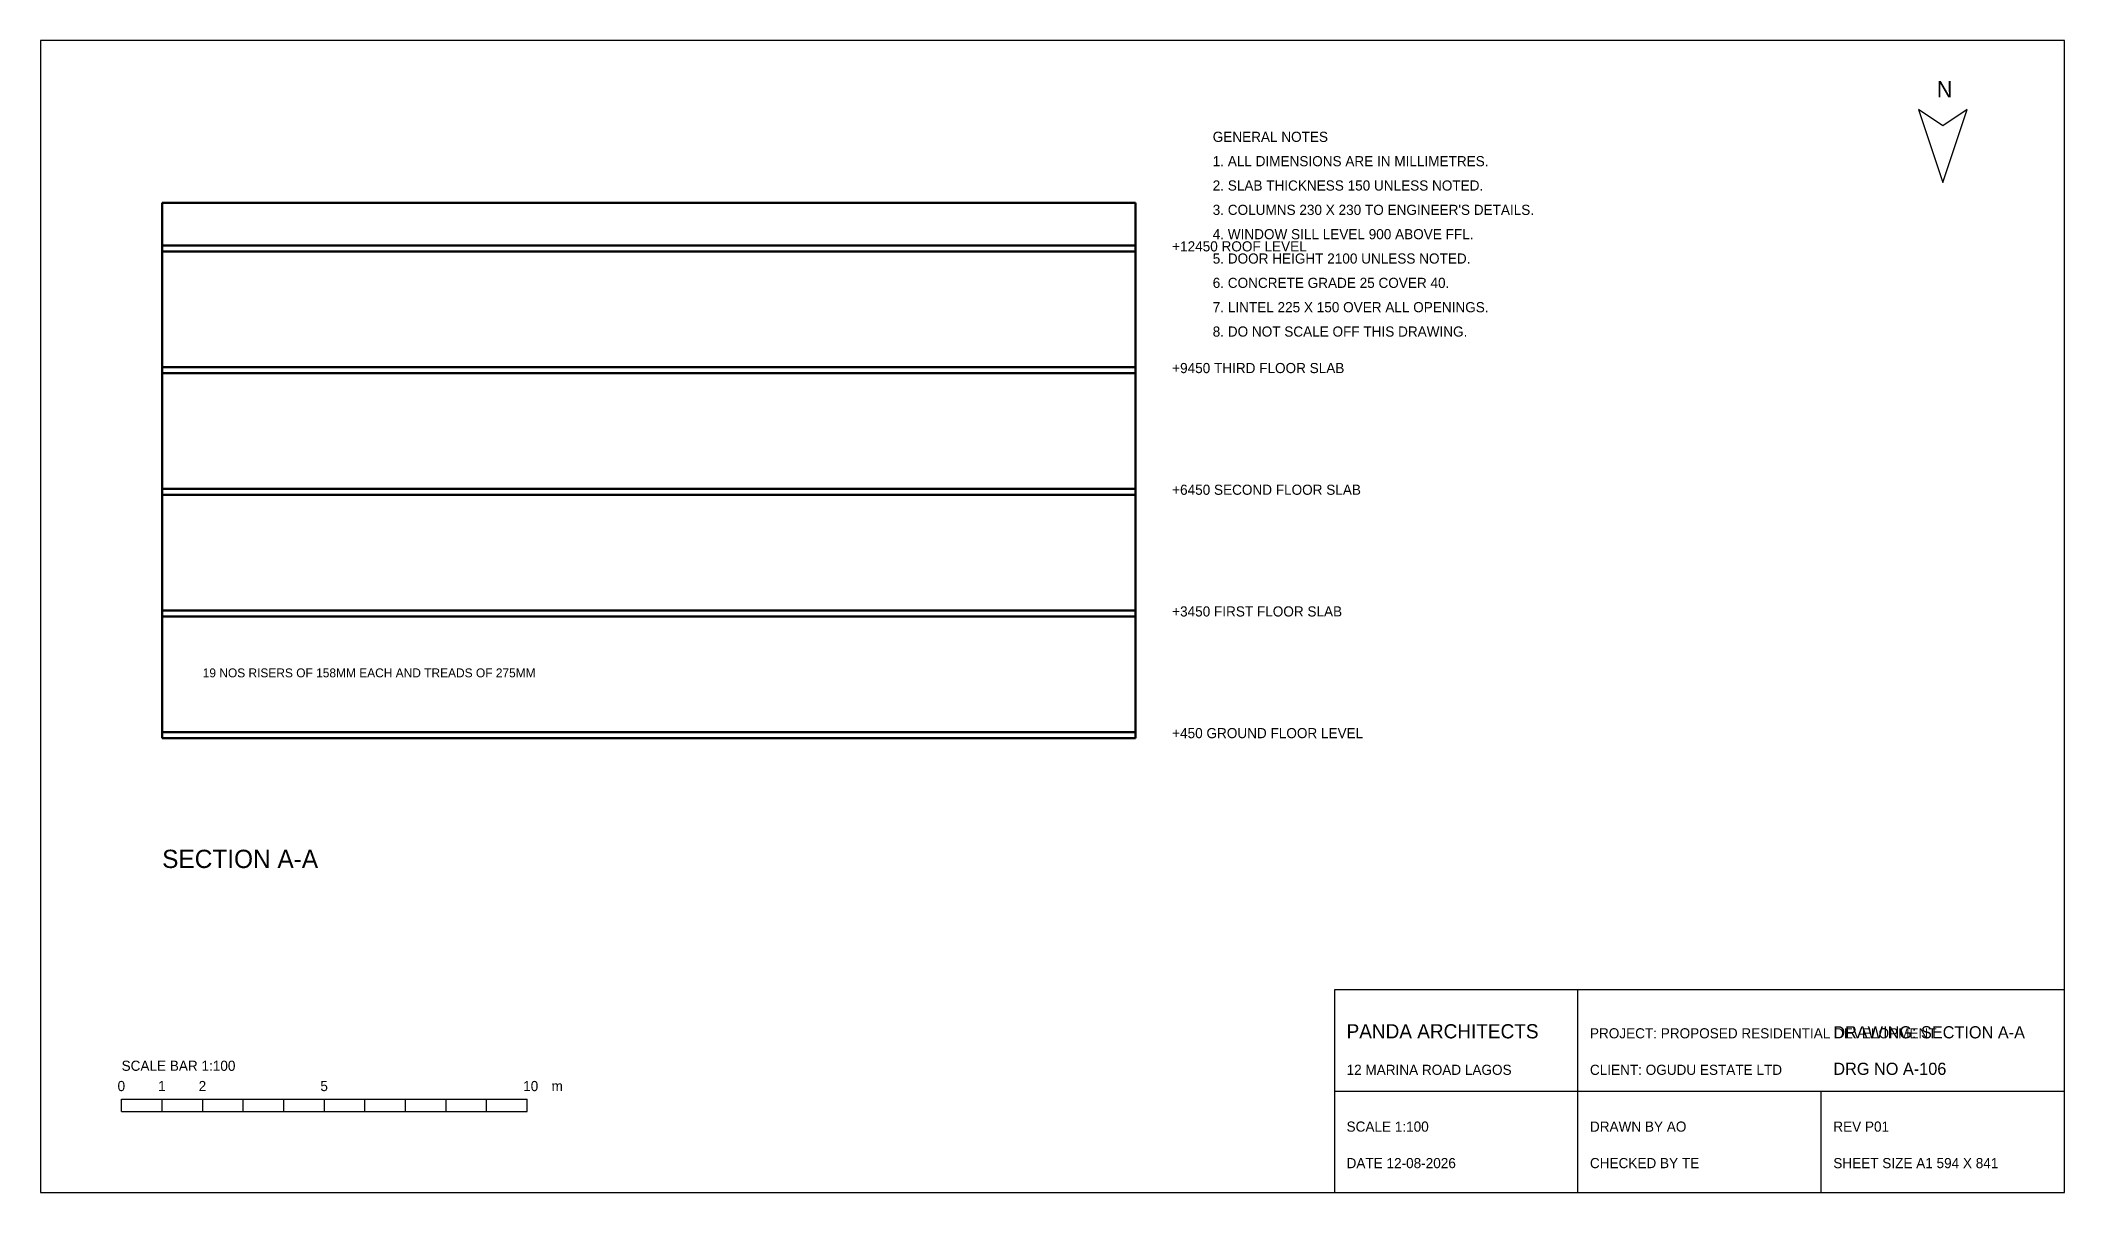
# Model space of a CAD drawing. Header units: millimetres. Extents: x 0 to 343400, y -12200 to 29200.
# Drawn here: x 293500 to 343400, y -11200 to 17200 of the extents above; entities that cross this region are included whole.
import ezdxf

# ---------------------------------------------------------------- set-up
doc = ezdxf.new("R2010")
doc.units = ezdxf.units.MM
doc.layers.get('0').update_dxf_attribs({"color": 1, "linetype": 'CONTINUOUS'})
doc.layers.add('TEXT', color=6, linetype='CONTINUOUS')
doc.layers.add('WALL', color=4, linetype='CONTINUOUS')

msp = doc.modelspace()

# ---------------------------------------------------------------- texts
for s, height, p in [('N', 400, (340250, 15800)), ('GENERAL NOTES', 250, (322400, 14700)), ('1. ALL DIMENSIONS ARE IN MILLIMETRES.', 250, (322400, 14100)), ('2. SLAB THICKNESS 150 UNLESS NOTED.', 250, (322400, 13500)), ("3. COLUMNS 230 X 230 TO ENGINEER'S DETAILS.", 250, (322400, 12900)), ('4. WINDOW SILL LEVEL 900 ABOVE FFL.', 250, (322400, 12300)), ('5. DOOR HEIGHT 2100 UNLESS NOTED.', 250, (322400, 11700)), ('6. CONCRETE GRADE 25 COVER 40.', 250, (322400, 11100)), ('7. LINTEL 225 X 150 OVER ALL OPENINGS.', 250, (322400, 10500)), ('8. DO NOT SCALE OFF THIS DRAWING.', 250, (322400, 9900)), ('DRAWING: SECTION A-A', 300, (337700, -7400)), ('SCALE BAR 1:100', 250, (295500, -8200)), ('0', 250, (295400, -8700)), ('1', 250, (296400, -8700)), ('2', 250, (297400, -8700)), ('5', 250, (300400, -8700)), ('10', 250, (305400, -8700)), ('DRG NO A-106', 300, (337700, -8300)), ('m', 250, (306100, -8700))]:
    msp.add_text(s, height=height).set_placement(p)
at = {"layer": 'TEXT'}
for s, height, p in [('+12450 ROOF LEVEL', 250, (321400, 12000)), ('+9450 THIRD FLOOR SLAB', 250, (321400, 9000)), ('+6450 SECOND FLOOR SLAB', 250, (321400, 6000)), ('+3450 FIRST FLOOR SLAB', 250, (321400, 3000)), ('19 NOS RISERS OF 158MM EACH AND TREADS OF 275MM', 220, (297500, 1500)), ('+450 GROUND FLOOR LEVEL', 250, (321400, 0)), ('SECTION A-A', 450, (296500, -3200))]:
    msp.add_text(s, height=height, dxfattribs=at).set_placement(p)

# ---------------------------------------------------------------- blocks, each defined once
blk = doc.blocks.new('TITLEBLOCK-A1')
for p, q in [((6000, 0), (6000, 5000)), ((0, 2500), (18000, 2500)), ((12000, 0), (12000, 2500))]:
    blk.add_line(p, q)
blk.add_lwpolyline([(0, 0), (18000, 0), (18000, 5000), (0, 5000)], close=True)
for s, height, p in [('PANDA ARCHITECTS', 350, (300, 3800)), ('PROJECT: PROPOSED RESIDENTIAL DEVELOPMENT', 250, (6300, 3800)), ('12 MARINA ROAD LAGOS', 250, (300, 2900)), ('CLIENT: OGUDU ESTATE LTD', 250, (6300, 2900)), ('SCALE 1:100', 250, (300, 1500)), ('DRAWN BY AO', 250, (6300, 1500)), ('REV P01', 250, (12300, 1500)), ('DATE 12-08-2026', 250, (300, 600)), ('CHECKED BY TE', 250, (6300, 600)), ('SHEET SIZE A1 594 X 841', 250, (12300, 600))]:
    blk.add_text(s, height=height).set_placement(p)

# ---------------------------------------------------------------- linework, layer by layer
for p, q in [((343400, 17200), (293500, 17200)), ((293500, 17200), (293500, -11200)), ((343400, -11200), (343400, 17200)), ((295500, -8900), (305500, -8900)), ((295500, -9200), (295500, -8900)), ((296500, -9200), (296500, -8900)), ((297500, -9200), (297500, -8900)), ((298500, -9200), (298500, -8900)), ((299500, -9200), (299500, -8900)), ((300500, -9200), (300500, -8900)), ((301500, -9200), (301500, -8900)), ((302500, -9200), (302500, -8900)), ((303500, -9200), (303500, -8900)), ((304500, -9200), (304500, -8900)), ((305500, -9200), (305500, -8900)), ((295500, -9200), (305500, -9200)), ((293500, -11200), (343400, -11200))]:
    msp.add_line(p, q)
msp.add_lwpolyline([(340400, 13700), (341000, 15500), (340400, 15100), (339800, 15500)], close=True)
at = {"layer": 'WALL', "lineweight": 50}
for p, q in [((320500, 13200), (296500, 13200)), ((296500, 13200), (296500, 0)), ((320500, 0), (320500, 13200)), ((296500, 12150), (320500, 12150)), ((296500, 12000), (320500, 12000)), ((296500, 9150), (320500, 9150)), ((296500, 9000), (320500, 9000)), ((296500, 6150), (320500, 6150)), ((296500, 6000), (320500, 6000)), ((296500, 3150), (320500, 3150)), ((296500, 3000), (320500, 3000)), ((296500, 150), (320500, 150)), ((296500, 0), (320500, 0)), ((296500, 0), (320500, 0))]:
    msp.add_line(p, q, dxfattribs=at)

# ---------------------------------------------------------------- block references
msp.add_blockref('TITLEBLOCK-A1', (325400, -11200))

msp.set_redraw_order([(e.dxf.handle, doc.entitydb.next_handle()) for e in msp.query("TEXT MTEXT ATTDEF DIMENSION ARC_DIMENSION")])  # texts and dimensions are drawn at this point

doc.saveas('drawing.dxf')
